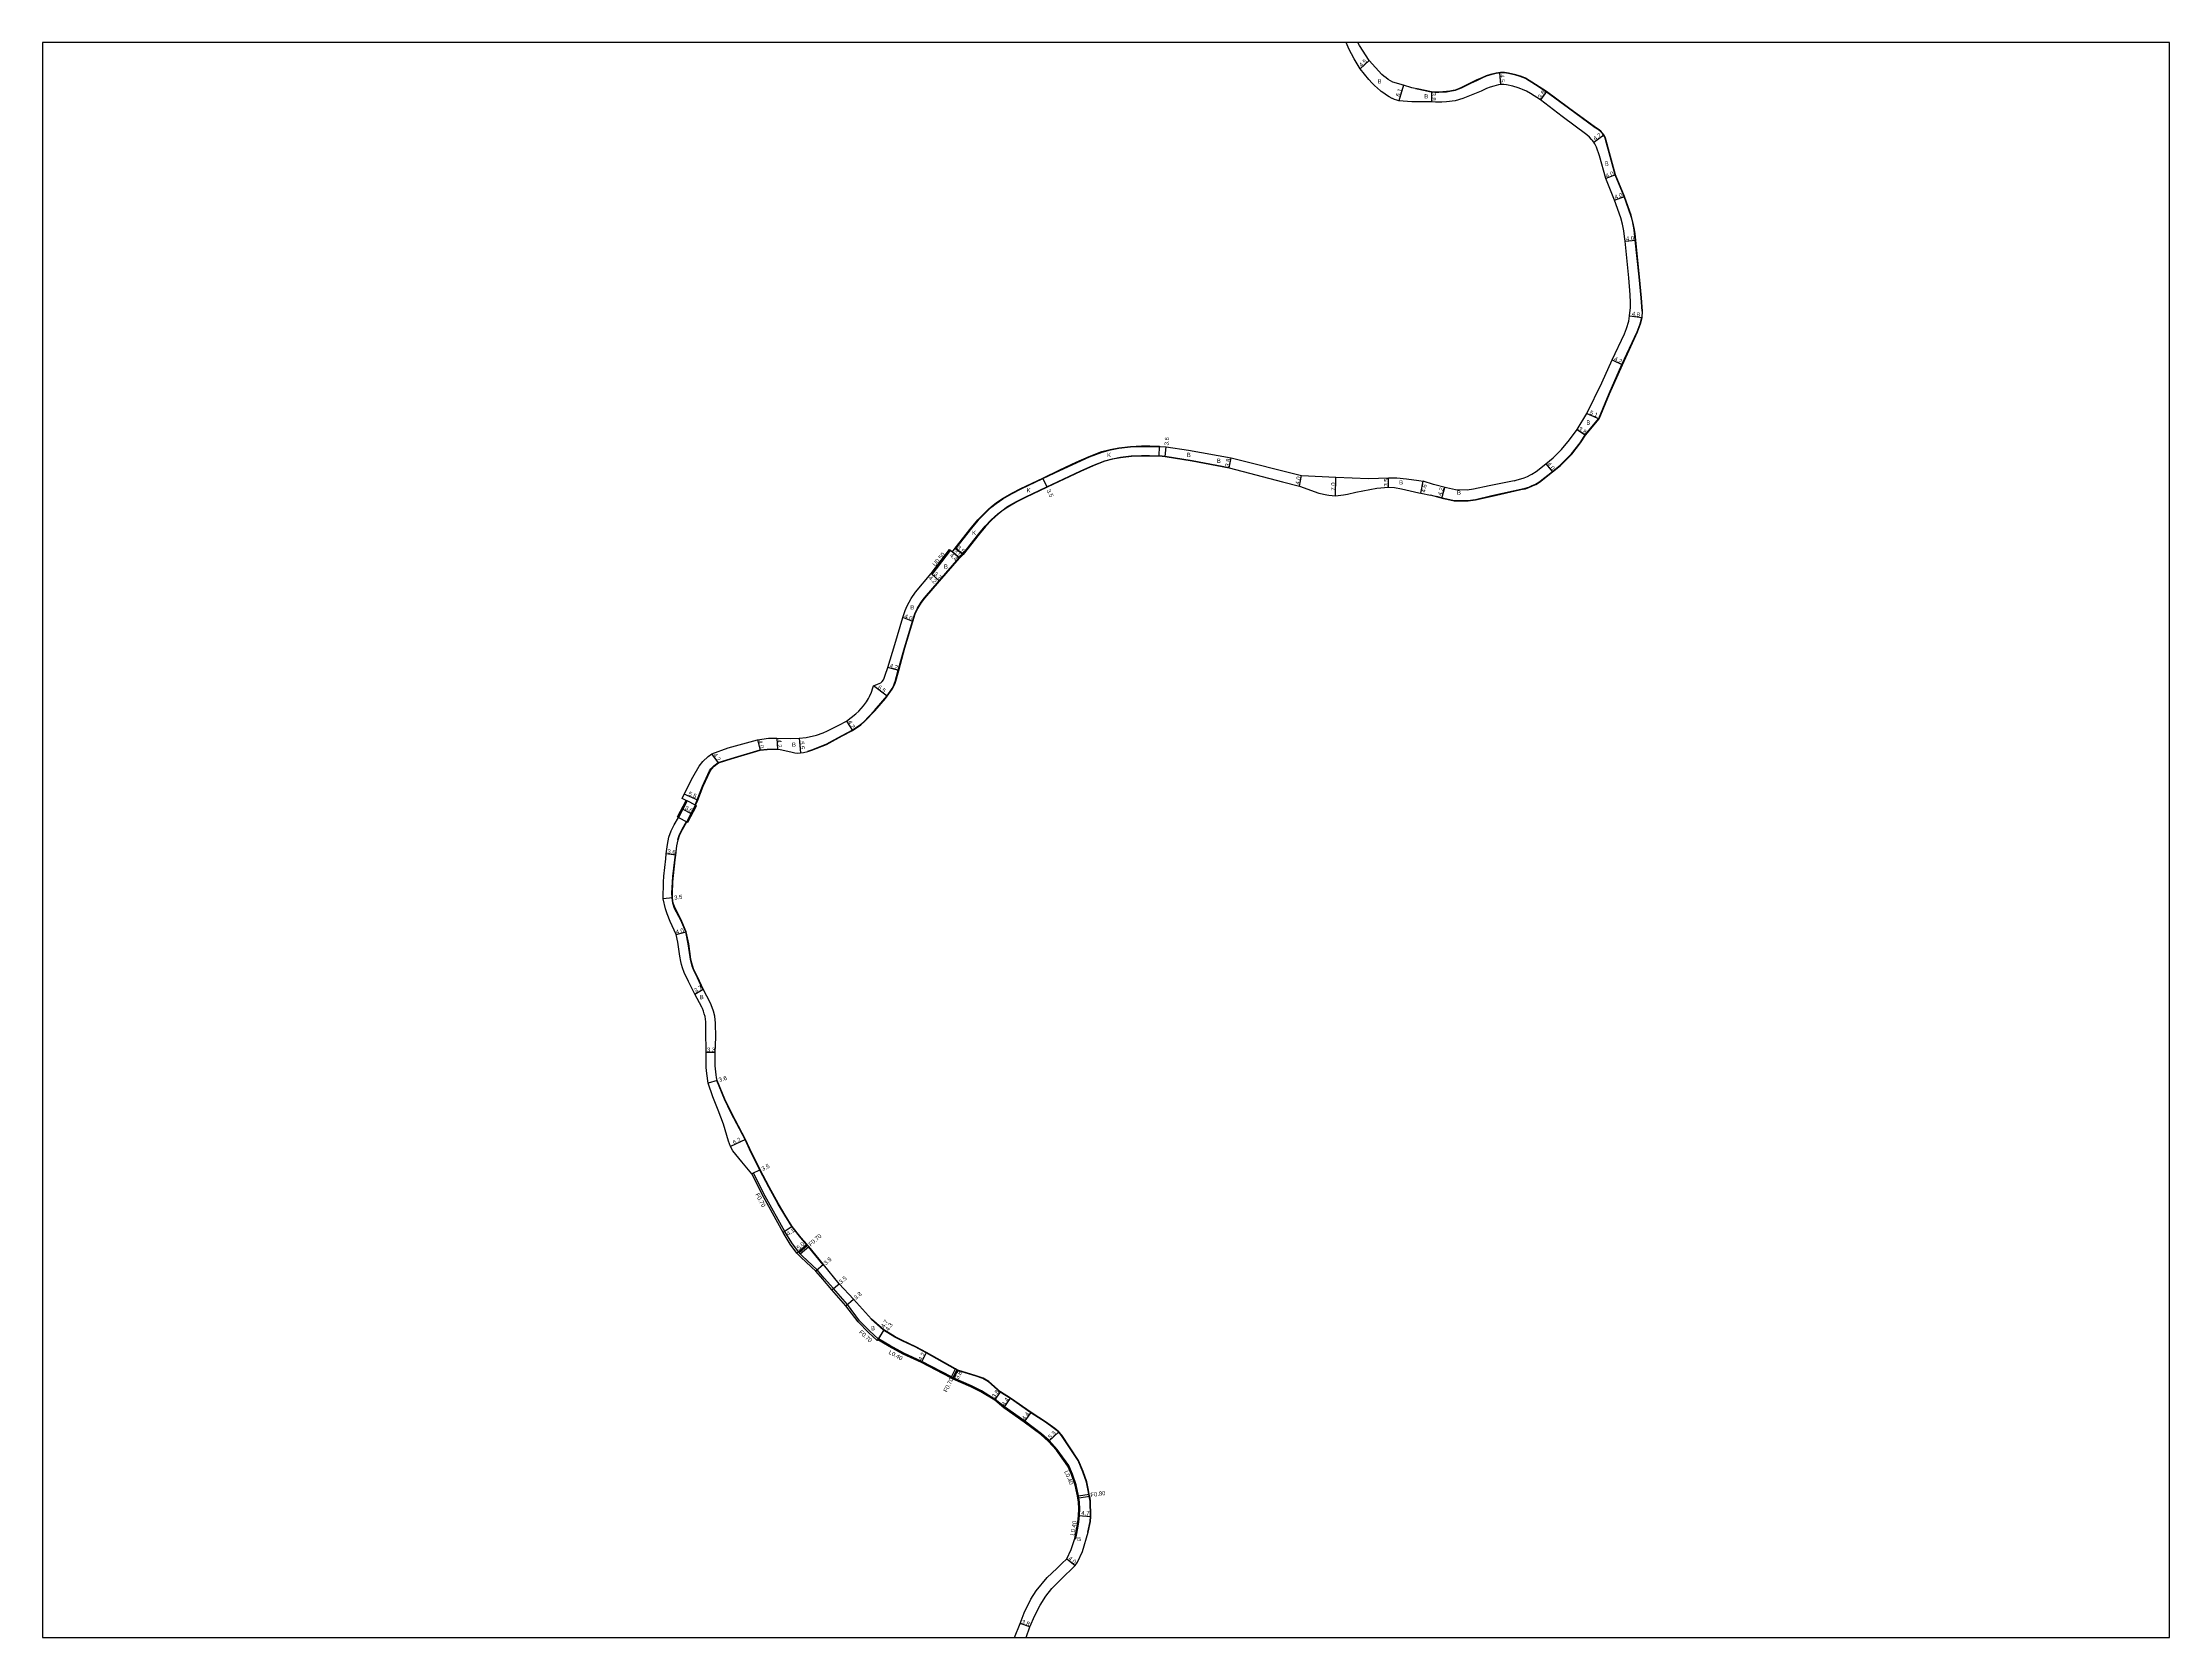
# Model space of a CAD drawing. Header units: metres. Extents: x -20000 to -16000, y -93000 to -90000.
# Drawn here: x -16800 to -16000, y -91200 to -90600 of the extents above; entities that cross this region are included whole.
import ezdxf

# ---------------------------------------------------------------- set-up
doc = ezdxf.new("R2010")
doc.units = ezdxf.units.M
doc.header["$LTSCALE"] = 2.5
for name, color, linetype in [('側溝・桝', 7, 'Continuous'), ('図郭', 7, 'Continuous'), ('幅員', 7, 'Continuous'), ('歩道・分離帯・安全施設', 7, 'Continuous'), ('舗装', 7, 'Continuous'), ('道路', 7, 'Continuous')]:
    doc.layers.add(name, color=color, linetype=linetype)
doc.styles.get("Standard").update_dxf_attribs({"font": ''})
doc.styles.get('Standard').set_extended_font_data('@MS PGothic')

msp = doc.modelspace()

# ---------------------------------------------------------------- linework, layer by layer
at = {"layer": '側溝・桝'}
for points in [[(-16465.79, -90799.8), (-16458.87, -90790.74), (-16458.47, -90791.04)], [(-16411.76, -91162.81), (-16411.37, -91162.91), (-16410.69, -91159.52), (-16410.19, -91156.68), (-16409.94, -91154.12), (-16409.86, -91151.67), (-16409.93, -91149.05), (-16410.19, -91147.49), (-16410.33, -91146.7), (-16410.43, -91146.12), (-16411.18, -91142.63), (-16412.66, -91138.59), (-16414.01, -91135.35), (-16418.35, -91129.32), (-16421.32, -91125.94), (-16424.3, -91123.34), (-16430.54, -91118.65), (-16438.13, -91113.25), (-16441.64, -91110.44), (-16446.88, -91107.26), (-16450.61, -91105.4), (-16457.26, -91102.48), (-16457.55, -91102.33), (-16458.17, -91102), (-16469.27, -91096.15), (-16476.1, -91093.02), (-16481.34, -91090.21), (-16485.61, -91087.64), (-16485.82, -91087.98)]]:
    msp.add_lwpolyline(points, dxfattribs=at)
at = {"layer": '側溝・桝', "flags": 128}
for points in [[(-16485.66, -91087.71), (-16488.79, -91084.81), (-16492.69, -91080.83), (-16497.27, -91074.78), (-16502.54, -91068.74), (-16506, -91064.78), (-16508.66, -91061.75), (-16514.15, -91056.62), (-16514.99, -91055.73), (-16515.47, -91055.22), (-16515.69, -91054.98), (-16518.18, -91051.6), (-16520.83, -91047.31), (-16528.18, -91033.94), (-16532.55, -91025.31), (-16533.18, -91025.61)], [(-16515.47, -91055.22), (-16512.26, -91052.39)], [(-16514.99, -91055.73), (-16511.81, -91052.93)], [(-16458.17, -91102), (-16456.66, -91098.92)], [(-16457.55, -91102.33), (-16456.05, -91099.26)], [(-16410.33, -91146.7), (-16406.27, -91146.11)], [(-16410.19, -91147.49), (-16406.14, -91146.9)]]:
    msp.add_lwpolyline(points, dxfattribs=at)
at = {"layer": '図郭'}
msp.add_lwpolyline([(-16800, -91200), (-16000, -91200), (-16000, -90600), (-16800, -90600)], close=True, dxfattribs=at)
at = {"layer": '幅員', "flags": 128}
for points in [[(-16301.05, -90606.8), (-16304.37, -90609.84)], [(-16252.04, -90611.36), (-16251.65, -90615.84)], [(-16288.07, -90616.09), (-16289.85, -90621.93)], [(-16277.63, -90618.51), (-16277.6, -90622.31)], [(-16234.3, -90618.48), (-16236.55, -90621.54)], [(-16216.54, -90637.48), (-16212.74, -90634.71)], [(-16208.31, -90649.71), (-16212.02, -90651.21)], [(-16208.75, -90659.26), (-16204.98, -90657.91)], [(-16204.74, -90674.78), (-16200.76, -90674.38)], [(-16203.12, -90702.78), (-16198.36, -90703.43)], [(-16209.59, -90719.42), (-16205.78, -90721.19)], [(-16219.15, -90739.52), (-16214.46, -90741.52)], [(-16222.79, -90745.62), (-16219.62, -90747.72)], [(-16377.71, -90755.7), (-16377.36, -90752.12)], [(-16353.66, -90760.02), (-16352.95, -90756.29)], [(-16234.55, -90758.46), (-16232, -90761.54)], [(-16327.23, -90766.83), (-16326.51, -90762.9)], [(-16313.71, -90770.49), (-16313.59, -90763.49)], [(-16293.76, -90767.22), (-16293.69, -90763.72)], [(-16281.62, -90769.54), (-16280.67, -90765.04)], [(-16273.71, -90771.42), (-16272.61, -90767.37)], [(-16455.14, -90793.92), (-16457.79, -90791.63)], [(-16465.79, -90799.8), (-16462.65, -90802.59)], [(-16462.65, -90802.59), (-16465.42, -90800.13)], [(-16472.65, -90817.74), (-16476.41, -90816.36)], [(-16477.97, -90836.19), (-16482.02, -90835.09)], [(-16482.26, -90845.94), (-16487.4, -90841.96)], [(-16497.56, -90855.25), (-16495.39, -90858.84)], [(-16531.07, -90862.35), (-16530.1, -90866.24)], [(-16523.79, -90861.69), (-16523.61, -90865.89)], [(-16515.35, -90861.75), (-16514.96, -90867.23)], [(-16545.8, -90870.99), (-16548.3, -90867.61)], [(-16553.58, -90884.97), (-16558.64, -90882.8)], [(-16561.83, -90905.68), (-16565.4, -90905.25)], [(-16563.05, -90921.78), (-16566.53, -90922.16)], [(-16561.73, -90935.53), (-16557.86, -90934.53)], [(-16554.71, -90958.01), (-16551.51, -90956.16)], [(-16547.06, -90979.97), (-16550.36, -90979.91)], [(-16546.2, -90990.46), (-16549.64, -90991.5)], [(-16535.64, -91012.64), (-16541.21, -91015.36)], [(-16530.03, -91024.08), (-16533.18, -91025.61)], [(-16518.04, -91045.36), (-16521.44, -91047.66)], [(-16512.5, -91052.1), (-16516.23, -91055.43)], [(-16506.22, -91059.68), (-16509.17, -91062.23)], [(-16497.81, -91075.22), (-16494.93, -91072.75)], [(-16483.58, -91084.31), (-16486.03, -91088.32)], [(-16483.58, -91084.31), (-16485.82, -91087.98)], [(-16469.45, -91096.51), (-16467.53, -91092.77)], [(-16455.75, -91099.43), (-16457.43, -91102.84)], [(-16441.87, -91110.77), (-16439.74, -91107.62)], [(-16438.38, -91113.57), (-16435.86, -91109.96)], [(-16430.77, -91118.98), (-16428.19, -91115.41)], [(-16421.6, -91126.22), (-16417.74, -91122.59)], [(-16410.34, -91154.09), (-16405.66, -91154.51)], [(-16414.72, -91170.42), (-16411.56, -91172.87)], [(-16428.67, -91196.03), (-16432.23, -91194.7)]]:
    msp.add_lwpolyline(points, dxfattribs=at)
at = {"layer": '幅員'}
for points in [[(-16423.73, -90764.02), (-16422.23, -90767.13)], [(-16455.14, -90793.92), (-16458.47, -90791.04)], [(-16453.73, -90792.63), (-16456.79, -90790.21)], [(-16559.19, -90888.38), (-16555.99, -90890.04)], [(-16503.07, -91069.2), (-16500.41, -91066.93)]]:
    msp.add_lwpolyline(points, dxfattribs=at)
at = {"layer": '歩道・分離帯・安全施設', "flags": 128}
for points in [[(-16198.34, -90701.06), (-16198.77, -90696.05), (-16199.51, -90688.15), (-16200.91, -90674.4), (-16201.17, -90671.81), (-16201.36, -90670.49), (-16202, -90667.13), (-16202.55, -90665.13), (-16205.12, -90657.96), (-16208.46, -90649.76), (-16210.72, -90641.51), (-16211.98, -90636.94), (-16212.3, -90636), (-16212.51, -90635.41), (-16212.87, -90634.79), (-16213.31, -90634.19), (-16214.02, -90633.43), (-16214.91, -90632.77), (-16215.96, -90632.08), (-16226.1, -90624.71), (-16234.38, -90618.6), (-16238.47, -90615.86), (-16242.26, -90613.56), (-16243.2, -90613.14), (-16244.16, -90612.79), (-16245.89, -90612.25), (-16248.66, -90611.63), (-16250.14, -90611.46), (-16251.55, -90611.44), (-16253.27, -90611.67), (-16255.28, -90612.19), (-16256.98, -90612.7), (-16258.59, -90613.37), (-16260.69, -90614.35), (-16262.95, -90615.42), (-16266.43, -90617.12), (-16267.42, -90617.6), (-16268.64, -90618.05), (-16269.34, -90618.22), (-16270.63, -90618.46), (-16271.92, -90618.63), (-16273.32, -90618.73), (-16274.76, -90618.78), (-16276.2, -90618.76), (-16277.65, -90618.66), (-16282.31, -90617.73)], [(-16282.31, -90617.73), (-16283.54, -90617.48)], [(-16242.86, -90767.88), (-16242.28, -90767.69), (-16240.96, -90767.22), (-16239.67, -90766.69), (-16238.4, -90766.09), (-16237.87, -90765.81), (-16236.69, -90765.05), (-16232.1, -90761.42), (-16229.21, -90759.03), (-16224.86, -90754.73), (-16221.7, -90750.55), (-16219.74, -90747.63), (-16214.59, -90741.44), (-16210.74, -90732.04), (-16205.92, -90721.12), (-16200.17, -90708.83), (-16199.05, -90705.8), (-16198.51, -90703.41)], [(-16379.94, -90755.3), (-16377.69, -90755.55), (-16367.6, -90757.22), (-16353.62, -90759.87)], [(-16512.21, -90866.57), (-16510.65, -90866.04), (-16505.26, -90863.94), (-16499.27, -90860.71), (-16495.46, -90858.71), (-16492.31, -90856.56), (-16491.04, -90855.49), (-16487.04, -90851.26), (-16483.13, -90846.72)], [(-16554.52, -90886.88), (-16553.72, -90884.91), (-16551.72, -90879.73), (-16549.1, -90874.04), (-16548.58, -90873.26), (-16547.51, -90872.06), (-16545.87, -90870.85), (-16541, -90869.37), (-16530.13, -90866.09), (-16527.47, -90865.79), (-16523.62, -90865.74)], [(-16561.07, -90899.85), (-16560.42, -90897.93), (-16559.38, -90895.93), (-16557.74, -90893.07)], [(-16551.64, -90956.23), (-16551.65, -90956.22), (-16553.7, -90951.79), (-16555.16, -90948.74), (-16555.64, -90947.44), (-16556.26, -90944.9), (-16556.44, -90943.97), (-16557.11, -90939.06), (-16558, -90934.57), (-16559.96, -90930.14), (-16562.24, -90925.75), (-16562.89, -90923.78), (-16563.2, -90921.79), (-16563.26, -90919.95), (-16563.05, -90915.91), (-16562.87, -90913.72), (-16562.19, -90907.45), (-16561.98, -90905.66)], [(-16506.33, -91059.78), (-16511.93, -91053.03)], [(-16456.73, -91099.05), (-16467.6, -91092.9), (-16471.58, -91090.78), (-16476.65, -91088.4), (-16479.42, -91087.02), (-16483.67, -91084.43), (-16488.28, -91080.31)]]:
    msp.add_lwpolyline(points, dxfattribs=at)
at = {"layer": '歩道・分離帯・安全施設'}
for points in [[(-16242.86, -90767.88), (-16254.84, -90770.58), (-16261.01, -90772.02), (-16263.85, -90772.44), (-16268.99, -90772.35), (-16272.89, -90771.49), (-16275.55, -90770.77)], [(-16483.13, -90846.72), (-16483.04, -90846.62), (-16482.38, -90845.85), (-16481.12, -90844.09), (-16480.46, -90843.05), (-16479.94, -90842.08), (-16479.49, -90841.01), (-16479.25, -90840.34), (-16478.11, -90836.15), (-16475.81, -90827.67), (-16472.8, -90817.69), (-16471.86, -90814.89), (-16470.91, -90812.77), (-16469.52, -90810.52), (-16468.28, -90808.96), (-16462.77, -90802.49), (-16455.26, -90793.82), (-16453.96, -90792.64)], [(-16512.37, -91052.49), (-16512.62, -91052.2), (-16514.76, -91049.72), (-16518.17, -91045.45), (-16520.83, -91041.15), (-16523.35, -91036.97), (-16526.86, -91030.55), (-16530.16, -91024.15), (-16534.1, -91016.25), (-16535.77, -91012.71), (-16540.95, -91002.74), (-16543.47, -90997.55), (-16546.34, -90990.5)], [(-16406.83, -91160.36), (-16405.91, -91156.4), (-16405.81, -91154.51), (-16405.98, -91148.68), (-16406.28, -91146.93), (-16406.42, -91146.13), (-16406.68, -91144.66), (-16407.37, -91141.53), (-16408.72, -91137.63), (-16410.5, -91133.48), (-16416.7, -91124.04), (-16417.84, -91122.7), (-16419.31, -91121.46), (-16422.81, -91119.01), (-16428.28, -91115.54), (-16435.94, -91110.08), (-16439.83, -91107.74), (-16444.21, -91103.79), (-16446.28, -91102.61), (-16448.83, -91101.72), (-16455.81, -91099.57), (-16456.12, -91099.4)]]:
    msp.add_lwpolyline(points, dxfattribs=at)
at = {"layer": '舗装', "flags": 128}
msp.add_lwpolyline([(-16455.14, -90793.92), (-16457.79, -90791.63)], dxfattribs=at)
at = {"layer": '道路', "flags": 128}
for points in [[(-16282.31, -90622.31), (-16285, -90622.31), (-16289.85, -90621.93), (-16290.66, -90621.71), (-16291.44, -90621.43), (-16292.21, -90621.09), (-16292.39, -90621), (-16293.45, -90620.42), (-16294.49, -90619.78), (-16295.49, -90619.09), (-16296.46, -90618.36), (-16296.78, -90618.11), (-16297.9, -90617.16), (-16298.98, -90616.16), (-16300.02, -90615.12), (-16301.03, -90614.05), (-16301.18, -90613.89), (-16304.37, -90609.84), (-16305.55, -90608.01), (-16306.66, -90606.15), (-16307.72, -90604.25), (-16308.71, -90602.31), (-16308.97, -90601.79), (-16309.68, -90600)], [(-16282.31, -90617.57), (-16284.95, -90617.04), (-16288.07, -90616.09), (-16292.06, -90614.88), (-16292.96, -90614.4), (-16293.83, -90613.86), (-16294.68, -90613.27), (-16295.49, -90612.64), (-16296.25, -90612), (-16301.05, -90606.8), (-16304.65, -90601.13), (-16305.23, -90600)], [(-16242.82, -90768.02), (-16242.23, -90767.84), (-16240.91, -90767.36), (-16239.61, -90766.82), (-16238.34, -90766.23), (-16237.76, -90765.92), (-16236.47, -90765.07), (-16232, -90761.54), (-16229.11, -90759.15), (-16224.75, -90754.83), (-16221.57, -90750.63), (-16219.62, -90747.72), (-16214.46, -90741.52), (-16210.6, -90732.1), (-16205.78, -90721.19), (-16200.03, -90708.89), (-16198.91, -90705.84), (-16198.36, -90703.43), (-16198.19, -90701.06), (-16198.62, -90696.04), (-16199.36, -90688.14), (-16200.76, -90674.38), (-16201.02, -90671.79), (-16201.24, -90670.3), (-16201.79, -90667.43), (-16202.45, -90664.96), (-16204.98, -90657.91), (-16208.31, -90649.71), (-16210.57, -90641.47), (-16211.84, -90636.89), (-16212.16, -90635.95), (-16212.37, -90635.35), (-16212.74, -90634.71), (-16213.2, -90634.09), (-16213.92, -90633.32), (-16214.83, -90632.65), (-16215.88, -90631.95), (-16226.01, -90624.59), (-16234.3, -90618.48), (-16238.39, -90615.73), (-16242.19, -90613.43), (-16243.14, -90613.01), (-16244.11, -90612.64), (-16245.85, -90612.1), (-16248.63, -90611.48), (-16250.13, -90611.31), (-16251.56, -90611.29), (-16253.29, -90611.52), (-16255.32, -90612.05), (-16257.03, -90612.55), (-16258.65, -90613.23), (-16260.75, -90614.22), (-16263.01, -90615.29), (-16266.5, -90616.99), (-16267.46, -90617.45), (-16268.65, -90617.9), (-16269.37, -90618.08), (-16270.65, -90618.31), (-16271.93, -90618.48), (-16273.33, -90618.59), (-16274.76, -90618.63), (-16276.2, -90618.61), (-16277.63, -90618.51), (-16282.31, -90617.57)], [(-16246.42, -90764.87), (-16245.29, -90764.57), (-16244.01, -90764.18), (-16242.74, -90763.73), (-16241.5, -90763.23), (-16240.29, -90762.67), (-16239.84, -90762.43), (-16238.26, -90761.37), (-16234.55, -90758.46), (-16231.79, -90756.17), (-16228.69, -90753.1), (-16225.66, -90749.48), (-16222.79, -90745.62), (-16219.15, -90739.52), (-16213.56, -90727.96), (-16209.59, -90719.42), (-16204.94, -90709.64), (-16204.17, -90707.64), (-16203.39, -90704.76), (-16203.12, -90702.78), (-16202.74, -90699.63), (-16202.71, -90697.74), (-16202.79, -90694.97), (-16203.35, -90688.49), (-16204.74, -90674.78), (-16204.92, -90672.93), (-16205.21, -90670.85), (-16205.69, -90668.33), (-16206.34, -90665.95), (-16208.75, -90659.26), (-16212.02, -90651.21), (-16214.4, -90642.64), (-16215.53, -90639.42), (-16215.75, -90638.86), (-16216.12, -90638.1), (-16216.54, -90637.48), (-16216.99, -90636.87), (-16217.33, -90636.42), (-16218.12, -90635.61), (-16219.2, -90634.69), (-16228.43, -90627.77), (-16236.55, -90621.54), (-16240.29, -90619.22), (-16241.85, -90618.34), (-16243.32, -90617.66), (-16243.99, -90617.38), (-16244, -90617.37), (-16244.96, -90617.07), (-16247.01, -90616.46), (-16249.38, -90615.92), (-16250.41, -90615.81), (-16251.29, -90615.8), (-16252.43, -90615.94), (-16254.12, -90616.39), (-16255.53, -90616.8), (-16256.83, -90617.34), (-16258.83, -90618.29), (-16265.8, -90621.06), (-16268.67, -90621.87), (-16271.88, -90622.37), (-16273.63, -90622.4), (-16274.85, -90622.38), (-16276.1, -90622.39), (-16277.6, -90622.31), (-16282.31, -90622.31)], [(-16379.96, -90755.45), (-16377.71, -90755.7), (-16367.62, -90757.37), (-16353.66, -90760.02), (-16333.64, -90765.3), (-16327.23, -90766.83), (-16319.93, -90769.47), (-16316.93, -90770.12), (-16316.24, -90770.27), (-16313.71, -90770.49), (-16310.61, -90770.14), (-16309.21, -90769.88), (-16305.98, -90769.11), (-16298.16, -90767.6), (-16293.76, -90767.22), (-16291.51, -90767.34), (-16288.89, -90767.91), (-16282.31, -90769.38)], [(-16379.89, -90752), (-16377.36, -90752.12), (-16369.01, -90753.34), (-16352.95, -90756.29), (-16326.51, -90762.9), (-16313.59, -90763.49), (-16301.24, -90763.97), (-16293.69, -90763.72), (-16290.59, -90763.75), (-16286.94, -90764.09), (-16282.31, -90764.79)], [(-16282.31, -90764.79), (-16280.67, -90765.04)], [(-16282.31, -90769.38), (-16281.62, -90769.54), (-16277.98, -90770.26)], [(-16557.57, -90885.28), (-16557.9, -90885.11), (-16559.41, -90884.38), (-16558.64, -90882.8), (-16555.38, -90876.4), (-16553.03, -90872.21), (-16551.7, -90870.51), (-16549.68, -90868.6), (-16548.3, -90867.61), (-16542.16, -90865.29), (-16531.07, -90862.35), (-16526.92, -90861.72), (-16523.79, -90861.69), (-16518.73, -90861.87), (-16515.35, -90861.75), (-16512.77, -90861.4), (-16508.86, -90860.53), (-16506.34, -90859.65), (-16504.71, -90858.96), (-16500.44, -90856.76), (-16497.56, -90855.25), (-16494.12, -90852.53), (-16492.97, -90851.48), (-16491.22, -90849.49), (-16490.05, -90848.06), (-16489.32, -90846.72)], [(-16554.38, -90886.94), (-16553.58, -90884.97), (-16551.58, -90879.79), (-16548.94, -90874.05), (-16548.44, -90873.33), (-16547.41, -90872.18), (-16545.8, -90870.99), (-16540.95, -90869.52), (-16530.1, -90866.24), (-16527.46, -90865.94), (-16523.61, -90865.89), (-16522.58, -90866.01), (-16518.54, -90866.85), (-16517.08, -90867.16), (-16515.96, -90867.28), (-16514.96, -90867.23), (-16513.76, -90867.1), (-16512.16, -90866.71), (-16510.6, -90866.18), (-16505.19, -90864.07), (-16499.2, -90860.84), (-16495.39, -90858.84), (-16492.24, -90856.7), (-16490.68, -90855.33), (-16486.93, -90851.36), (-16482.93, -90846.72)], [(-16560.8, -90891.48), (-16557.57, -90885.28)], [(-16554.38, -90886.94), (-16557.61, -90893.15)], [(-16410.73, -91146.72), (-16410.82, -91146.2), (-16411.56, -91142.74), (-16413.03, -91138.74), (-16414.36, -91135.55), (-16418.66, -91129.57), (-16421.6, -91126.22), (-16424.55, -91123.65), (-16430.77, -91118.98), (-16438.38, -91113.57), (-16441.87, -91110.77), (-16447.08, -91107.61), (-16450.78, -91105.76), (-16457.43, -91102.84), (-16457.72, -91102.69), (-16458.34, -91102.36), (-16469.45, -91096.51), (-16476.28, -91093.38), (-16481.54, -91090.56), (-16485.82, -91087.98), (-16486.03, -91088.32), (-16489.28, -91085.31), (-16493.23, -91081.29), (-16497.81, -91075.22), (-16503.07, -91069.2), (-16506.53, -91065.24), (-16509.17, -91062.23), (-16514.65, -91057.11), (-16515.51, -91056.2), (-16515.99, -91055.69), (-16516.23, -91055.43), (-16518.76, -91051.99), (-16521.44, -91047.66), (-16528.79, -91034.26), (-16533.18, -91025.61), (-16537, -91021.12), (-16540.32, -91016.93), (-16541.21, -91015.36), (-16542.04, -91013.28), (-16543.88, -91006.9), (-16545.83, -91001.68), (-16547.84, -90996.56), (-16549.64, -90991.5), (-16550.18, -90987.79), (-16550.36, -90985.63), (-16550.44, -90982.77), (-16550.36, -90979.91), (-16550.46, -90971.68), (-16550.56, -90968.46), (-16550.81, -90966.39), (-16551.09, -90965.36), (-16551.43, -90964.35), (-16551.82, -90963.35), (-16552.03, -90962.84), (-16554.71, -90958.01), (-16557.02, -90953.2), (-16558.65, -90949.89), (-16559.32, -90948.09), (-16559.67, -90946.86), (-16559.95, -90945.71), (-16560.34, -90943.64), (-16561.04, -90938.49), (-16561.73, -90935.53), (-16563.95, -90930.68), (-16565.12, -90927.81), (-16565.74, -90925.93), (-16566.53, -90922.16), (-16566.46, -90915.83), (-16566.33, -90913.63), (-16565.62, -90907.06), (-16565.4, -90905.25), (-16564.98, -90901.66), (-16564.4, -90898.94), (-16563.6, -90896.58), (-16562.41, -90894.28), (-16560.8, -90891.48)], [(-16434.41, -91200), (-16432.23, -91194.7), (-16430.75, -91190.74), (-16428.3, -91185.59), (-16426.25, -91182.44), (-16422.1, -91177.44), (-16418.54, -91174.05), (-16416.55, -91172.23), (-16414.72, -91170.42), (-16413.12, -91166.91), (-16411.76, -91162.81), (-16411.09, -91159.45), (-16410.59, -91156.62), (-16410.34, -91154.09), (-16410.26, -91151.67), (-16410.33, -91149.09), (-16410.59, -91147.55), (-16410.72, -91146.76), (-16410.73, -91146.72)]]:
    msp.add_lwpolyline(points, dxfattribs=at)
for points in [[(-16379.89, -90752), (-16383.57, -90751.93), (-16386.66, -90751.94), (-16390.74, -90752.09), (-16395.12, -90752.59), (-16398.37, -90753.26), (-16401.49, -90754.08), (-16406.26, -90755.89), (-16411.12, -90758.06), (-16417.32, -90760.95), (-16423.73, -90764.02), (-16431.92, -90767.87), (-16435.33, -90769.64), (-16438.83, -90771.68), (-16441.27, -90773.35), (-16442.89, -90774.61), (-16444.2, -90775.81), (-16445.62, -90777.15), (-16448.04, -90779.69), (-16450.56, -90782.69), (-16456.65, -90790.32), (-16456.79, -90790.21), (-16450.69, -90782.58), (-16448.17, -90779.57), (-16445.74, -90777.02), (-16444.31, -90775.68), (-16443.01, -90774.48), (-16441.37, -90773.21), (-16438.93, -90771.54), (-16435.42, -90769.48), (-16432, -90767.72), (-16423.8, -90763.86), (-16417.39, -90760.79), (-16411.2, -90757.9), (-16406.32, -90755.73), (-16401.55, -90753.91), (-16398.41, -90753.09), (-16395.15, -90752.42), (-16390.75, -90751.91), (-16386.66, -90751.76), (-16383.56, -90751.76), (-16379.89, -90751.83)], [(-16557.57, -90885.28), (-16560.8, -90891.48), (-16561.13, -90891.31), (-16557.9, -90885.11)], [(-16557.57, -90885.28), (-16560.8, -90891.48), (-16557.61, -90893.15), (-16554.38, -90886.94)], [(-16554.38, -90886.94), (-16557.61, -90893.15), (-16557.28, -90893.32), (-16554.05, -90887.11)]]:
    msp.add_lwpolyline(points, close=True, dxfattribs=at)
at = {"layer": '道路'}
for points in [[(-16379.89, -90752), (-16383.57, -90751.93), (-16386.66, -90751.94), (-16390.74, -90752.09), (-16395.12, -90752.59), (-16398.37, -90753.26), (-16401.49, -90754.08), (-16406.26, -90755.89), (-16411.12, -90758.06), (-16417.32, -90760.95), (-16423.73, -90764.02), (-16431.92, -90767.87), (-16435.33, -90769.64), (-16438.83, -90771.68), (-16441.27, -90773.35), (-16442.89, -90774.61), (-16444.2, -90775.81), (-16445.62, -90777.15), (-16448.04, -90779.69), (-16450.56, -90782.69), (-16456.65, -90790.32), (-16453.87, -90792.52), (-16447.88, -90784.87), (-16445.47, -90781.99), (-16443.19, -90779.6), (-16441.85, -90778.34), (-16440.66, -90777.25), (-16439.23, -90776.14), (-16436.99, -90774.6), (-16433.67, -90772.66), (-16430.4, -90770.97), (-16422.25, -90767.14), (-16415.84, -90764.07), (-16409.69, -90761.2), (-16404.94, -90759.08), (-16400.44, -90757.37), (-16397.58, -90756.62), (-16394.57, -90756), (-16390.48, -90755.53), (-16386.6, -90755.39), (-16383.6, -90755.38), (-16379.96, -90755.45)], [(-16379.96, -90755.63), (-16383.6, -90755.56), (-16386.59, -90755.56), (-16390.46, -90755.71), (-16394.54, -90756.17), (-16397.54, -90756.79), (-16400.39, -90757.53), (-16404.87, -90759.24), (-16409.62, -90761.36), (-16415.77, -90764.23), (-16422.17, -90767.3), (-16430.32, -90771.12), (-16433.58, -90772.81), (-16436.89, -90774.75), (-16439.13, -90776.28), (-16440.55, -90777.38), (-16441.73, -90778.47), (-16443.06, -90779.72), (-16445.34, -90782.11), (-16447.74, -90784.98), (-16453.73, -90792.63), (-16453.87, -90792.52), (-16447.88, -90784.87), (-16445.47, -90781.99), (-16443.19, -90779.6), (-16441.85, -90778.34), (-16440.66, -90777.25), (-16439.23, -90776.14), (-16436.99, -90774.6), (-16433.67, -90772.66), (-16430.4, -90770.97), (-16422.25, -90767.14), (-16415.84, -90764.07), (-16409.69, -90761.2), (-16404.94, -90759.08), (-16400.44, -90757.37), (-16397.58, -90756.62), (-16394.57, -90756), (-16390.48, -90755.53), (-16386.6, -90755.39), (-16383.6, -90755.38), (-16379.96, -90755.45)]]:
    msp.add_lwpolyline(points, close=True, dxfattribs=at)
for points in [[(-16450.56, -90782.69), (-16448.04, -90779.69), (-16445.62, -90777.15), (-16444.2, -90775.81), (-16442.89, -90774.61), (-16441.27, -90773.35), (-16438.83, -90771.68), (-16435.33, -90769.64), (-16431.92, -90767.87), (-16423.73, -90764.02), (-16417.32, -90760.95), (-16411.12, -90758.06), (-16406.26, -90755.89), (-16401.49, -90754.08), (-16398.37, -90753.26), (-16395.12, -90752.59), (-16390.74, -90752.09), (-16386.66, -90751.94), (-16383.57, -90751.93), (-16379.89, -90752)], [(-16447.88, -90784.87), (-16445.47, -90781.99), (-16443.19, -90779.6), (-16441.85, -90778.34), (-16440.66, -90777.25), (-16439.23, -90776.14), (-16436.99, -90774.6), (-16433.67, -90772.66), (-16430.4, -90770.97), (-16422.25, -90767.14), (-16415.84, -90764.07), (-16409.69, -90761.2), (-16404.94, -90759.08), (-16400.44, -90757.37), (-16397.58, -90756.62), (-16394.57, -90756), (-16390.48, -90755.53), (-16386.6, -90755.39), (-16383.6, -90755.38), (-16379.96, -90755.45)], [(-16246.42, -90764.87), (-16255.93, -90766.77), (-16261.77, -90768.04), (-16264.12, -90768.38), (-16268.51, -90768.31), (-16271.92, -90767.56), (-16276.88, -90766.21), (-16280.67, -90765.04)], [(-16242.82, -90768.02), (-16254.81, -90770.72), (-16260.98, -90772.17), (-16263.84, -90772.59), (-16269, -90772.5), (-16272.93, -90771.63), (-16277.98, -90770.26)], [(-16465.42, -90800.13), (-16458.47, -90791.04), (-16457.79, -90791.63), (-16456.79, -90790.21), (-16456.65, -90790.32), (-16450.56, -90782.69)], [(-16462.65, -90802.59), (-16455.14, -90793.92), (-16453.73, -90792.63), (-16453.87, -90792.52), (-16447.88, -90784.87)], [(-16489.32, -90846.72), (-16488.91, -90845.98), (-16488.26, -90844.35), (-16487.64, -90842.72), (-16487.4, -90841.96), (-16486.81, -90841.74), (-16485.92, -90841.41), (-16485.27, -90841.13), (-16484.74, -90840.85), (-16484.25, -90840.4), (-16483.74, -90839.78), (-16483.6, -90839.52), (-16483.02, -90837.99), (-16482.02, -90835.09), (-16479.47, -90826.44), (-16476.41, -90816.36), (-16475.52, -90813.68), (-16474.74, -90811.86), (-16473.31, -90809.11), (-16471.64, -90806.82), (-16465.79, -90799.8), (-16465.42, -90800.13)], [(-16482.93, -90846.72), (-16482.26, -90845.94), (-16481, -90844.18), (-16480.34, -90843.14), (-16479.8, -90842.14), (-16479.34, -90841.06), (-16479.09, -90840.3), (-16477.97, -90836.19), (-16475.67, -90827.71), (-16472.65, -90817.74), (-16471.72, -90814.94), (-16470.78, -90812.85), (-16469.4, -90810.61), (-16468.16, -90809.06), (-16462.65, -90802.59)], [(-16506.22, -91059.68), (-16511.81, -91052.93), (-16512.26, -91052.39), (-16512.5, -91052.1), (-16514.64, -91049.62), (-16518.04, -91045.36), (-16520.7, -91041.08), (-16523.22, -91036.9), (-16526.73, -91030.48), (-16530.03, -91024.08), (-16533.97, -91016.18), (-16535.64, -91012.64), (-16540.81, -91002.68), (-16543.33, -90997.49), (-16546.2, -90990.46), (-16546.45, -90989.37), (-16546.63, -90988.28), (-16546.77, -90987.18), (-16546.87, -90986.07), (-16546.95, -90984.96), (-16546.99, -90984.43), (-16547.06, -90979.97), (-16546.81, -90974.21), (-16546.85, -90968.87), (-16547.13, -90966.32), (-16547.57, -90964.45), (-16548.11, -90962.96), (-16548.82, -90961.4), (-16551.51, -90956.16), (-16553.57, -90951.73), (-16554.97, -90948.8), (-16555.53, -90947.27), (-16556.1, -90944.92), (-16556.31, -90943.82), (-16556.96, -90939.03), (-16557.86, -90934.53), (-16559.82, -90930.07), (-16562.1, -90925.7), (-16562.74, -90923.75), (-16563.05, -90921.78), (-16563.11, -90919.95), (-16562.9, -90915.91), (-16562.69, -90913.39), (-16562.04, -90907.47), (-16561.83, -90905.68), (-16561.42, -90902.25), (-16560.92, -90899.89), (-16560.28, -90897.99), (-16559.25, -90896), (-16557.61, -90893.15)], [(-16494.93, -91072.75), (-16500.41, -91066.93), (-16506.22, -91059.68)], [(-16406.17, -91146.72), (-16406.27, -91146.11), (-16406.53, -91144.63), (-16407.22, -91141.49), (-16408.58, -91137.57), (-16410.37, -91133.41), (-16416.58, -91123.95), (-16417.74, -91122.59), (-16419.22, -91121.34), (-16422.73, -91118.89), (-16428.19, -91115.41), (-16435.86, -91109.96), (-16439.74, -91107.62), (-16444.12, -91103.67), (-16446.22, -91102.47), (-16448.79, -91101.58), (-16455.75, -91099.43), (-16456.05, -91099.26), (-16456.66, -91098.92), (-16467.53, -91092.77), (-16471.51, -91090.65), (-16476.58, -91088.27), (-16479.34, -91086.89), (-16483.58, -91084.31), (-16488.17, -91080.2), (-16494.93, -91072.75)], [(-16430.06, -91200), (-16428.67, -91196.03), (-16426.79, -91191.71), (-16424.82, -91187.83), (-16422.61, -91184.51), (-16420.37, -91181.54), (-16417.05, -91178.19), (-16411.56, -91172.87), (-16410.69, -91171.66), (-16408.86, -91167.71), (-16406.68, -91160.4), (-16405.77, -91156.42), (-16405.66, -91154.51), (-16405.83, -91148.66), (-16406.14, -91146.9), (-16406.17, -91146.72)]]:
    msp.add_lwpolyline(points, dxfattribs=at)

# ---------------------------------------------------------------- texts
at = {"layer": '側溝・桝'}
for s, rotation, p in [('U0.50', 49.6055, (-16464.24, -90797.18)), ('F0.70', 296.85951, (-16531.92, -91033.29)), ('F0.70', 41.43735, (-16511.06, -91052.95)), ('F0.70', 317.22816, (-16493.02, -91085.33)), ('L0.40', 331.8439, (-16481.91, -91093.23)), ('F0.70', 64.03025, (-16459.8, -91107.89)), ('L0.40', 292.69992, (-16415.77, -91137.63)), ('F0.80', 8.27841, (-16405.73, -91147.22)), ('L0.40', 79.98689, (-16411.92, -91161.76))]:
    msp.add_text(s, height=1.6, rotation=rotation, dxfattribs=at).set_placement(p)
at = {"layer": '幅員'}
for s, rotation, p in [('4.5', 42.51637, (-16303.95, -90609.32)), ('4.5', 274.92095, (-16251.85, -90612.03)), ('6.1', 73.03215, (-16289.52, -90620.51)), ('3.8', 270.35389, (-16277.53, -90618.81)), ('3.8', 53.6121, (-16236.45, -90621.24)), ('4.7', 36.07141, (-16215.99, -90636.96)), ('4.0', 22.10042, (-16211.7, -90650.99)), ('4.0', 19.7375, (-16208.4, -90659.03)), ('4.0', 5.79029, (-16204.35, -90674.64)), ('4.8', 352.16976, (-16202.31, -90702.79)), ('4.2', 335.07976, (-16209.1, -90719.54)), ('5.1', 336.98859, (-16218.24, -90739.8)), ('3.6', 84.42078, (-16376.51, -90751.6)), ('3.8', 326.55881, (-16222.49, -90745.71)), ('3.8', 79.24705, (-16353.7, -90759.71)), ('4.0', 309.59723, (-16234.22, -90758.7)), ('3.5', 295.59081, (-16422.42, -90768.49)), ('4.0', 79.66788, (-16327.26, -90766.42)), ('7.0', 89.00477, (-16313.78, -90768.59)), ('3.5', 88.85853, (-16293.85, -90767.07)), ('4.6', 78.12267, (-16279.91, -90769.4)), ('4.2', 74.77155, (-16273.75, -90770.58)), ('3.9', 321.67065, (-16457.49, -90791.8)), ('3.5', 319.1148, (-16456.28, -90790.27)), ('3.7', 318.39469, (-16464.97, -90800.14)), ('4.4', 319.11494, (-16458.94, -90793.17)), ('4.2', 318.39469, (-16466.87, -90801.62)), ('4.0', 339.83007, (-16476, -90816.4)), ('4.2', 344.80454, (-16481.51, -90835.12)), ('6.5', 322.21512, (-16486.03, -90842.89)), ('4.2', 301.16333, (-16497.21, -90855.62)), ('4.0', 283.99618, (-16530.88, -90862.72)), ('4.2', 272.47018, (-16523.67, -90862.19)), ('5.5', 274.07084, (-16515.17, -90862.89)), ('4.2', 306.46286, (-16547.87, -90868.04)), ('3.6', 332.48449, (-16558.61, -90888.4)), ('5.5', 336.84959, (-16557.21, -90883.16)), ('3.6', 353.20266, (-16565.02, -90905.06)), ('3.5', 6.25128, (-16562.32, -90922.5)), ('4.0', 14.52065, (-16561.62, -90935.45)), ('3.7', 30.14552, (-16554.35, -90957.5)), ('3.3', 358.98329, (-16550.09, -90979.67)), ('3.6', 16.90544, (-16545.39, -90991.05)), ('6.2', 25.97661, (-16539.91, -91014.61)), ('3.5', 25.96474, (-16529.09, -91024.52)), ('4.1', 34.10028, (-16519.48, -91048.98)), ('5.0', 41.75778, (-16515.51, -91054.27)), ('3.9', 40.87928, (-16505.35, -91059.99)), ('3.5', 40.57578, (-16499.67, -91067.12)), ('3.8', 40.57379, (-16494.03, -91073.03)), ('4.7', 58.59336, (-16483.41, -91083.72)), ('4.3', 58.59336, (-16481.72, -91084.86)), ('4.2', 62.75759, (-16469.31, -91096.02)), ('3.8', 63.69859, (-16455.47, -91103.02)), ('3.8', 55.85965, (-16441.78, -91110.05)), ('4.4', 55.15287, (-16438.11, -91113.02)), ('4.4', 54.0609, (-16430.5, -91118.43)), ('5.3', 43.20709, (-16420.9, -91125.43)), ('4.7', 354.86805, (-16409.34, -91153.93)), ('4.0', 322.24922, (-16414.34, -91170.59)), ('3.8', 339.57998, (-16431.91, -91194.72))]:
    msp.add_text(s, height=1.6, rotation=rotation, dxfattribs=at).set_placement(p)
at = {"layer": '舗装'}
for s, p in [('B', (-16297.86, -90615.41)), ('B', (-16280.3, -90621.02)), ('B', (-16212.39, -90646.35)), ('B', (-16219.32, -90743.74)), ('K', (-16399.58, -90755.95)), ('B', (-16369.59, -90755.91)), ('B', (-16358.29, -90758.14)), ('K', (-16429.85, -90769.22)), ('B', (-16289.77, -90766.25)), ('B', (-16267.98, -90770.08)), ('K', (-16450.35, -90785.21)), ('B', (-16460.97, -90797.93)), ('B', (-16473.65, -90813.26)), ('B', (-16518.12, -90864.94)), ('B', (-16552.78, -90959.88)), ('B', (-16488.38, -91084.44)), ('B', (-16410.87, -91163.75))]:
    msp.add_text(s, height=1.6, dxfattribs=at).set_placement(p)

doc.saveas('drawing.dxf')
